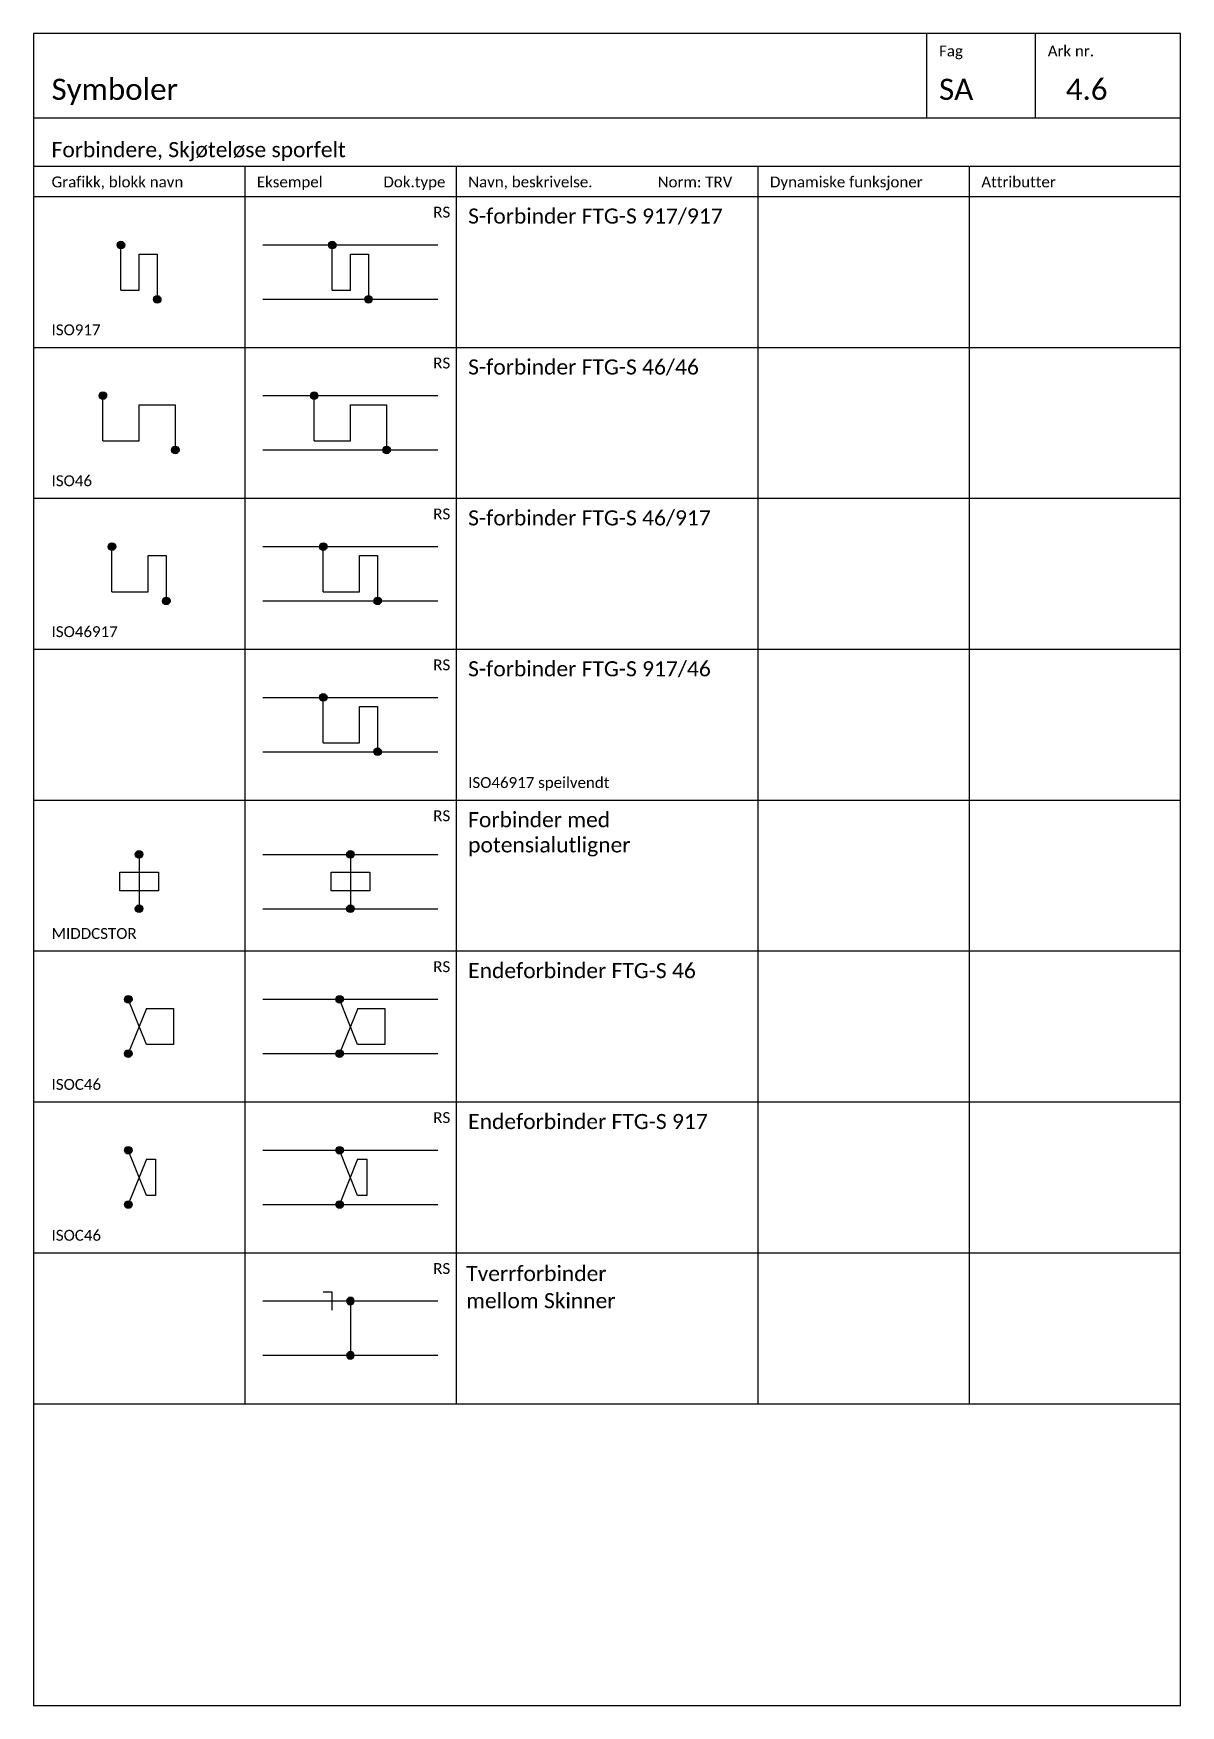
# Model space of a CAD drawing. Header units: millimetres. Extents: x -120 to 1240, y -2156 to 277.
# Drawn here: x 1050 to 1240, y -921 to -644 of the extents above; entities that cross this region are included whole.
import ezdxf

# ---------------------------------------------------------------- set-up
doc = ezdxf.new("R2010")
doc.units = ezdxf.units.MM
for name, color, linetype in [('JBTEH_Komponenter', 4, 'Continuous'), ('JBTEH_Skinne_isolert_signal', 5, 'Continuous'), ('JBTEH_Skinne_jordet_retur', 4, 'Continuous'), ('RAMME', 5, 'Continuous'), ('RAMME SYMBOLER', 4, 'Continuous'), ('RAMME TEKST', 7, 'Continuous')]:
    doc.layers.add(name, color=color, linetype=linetype)
doc.styles.add('Calibri', font='calibri.ttf')

msp = doc.modelspace()

# ---------------------------------------------------------------- texts
at = {"layer": 'RAMME TEKST', "linetype": 'ByBlock', "style": 'Calibri'}
for s, height, p in [('Fag', 1.8, (1200, -647.8)), ('Ark nr.', 1.8, (1218, -647.8)), ('Symboler', 3.5, (1053, -655)), ('SA', 3.5, (1200, -655)), ('4.6', 3.5, (1221, -655)), ('Forbindere, Skjøteløse sporfelt', 2.5, (1053, -664.5)), ('Grafikk, blokk navn', 1.8, (1053, -669.5)), ('Eksempel', 1.8, (1087, -669.5)), ('Dok.type', 1.8, (1107.97, -669.5)), ('Navn, beskrivelse.                 Norm: TRV', 1.8, (1122, -669.5)), ('Dynamiske funksjoner', 1.8, (1172, -669.5)), ('Attributter', 1.8, (1207, -669.5)), ('RS', 1.8, (1116.22, -674.5)), ('ISO917', 1.8, (1053, -694)), ('RS', 1.8, (1116.22, -699.5)), ('ISO46', 1.8, (1053, -719)), ('RS', 1.8, (1116.22, -724.5)), ('ISO46917', 1.8, (1053, -744)), ('RS', 1.8, (1116.22, -749.5)), ('ISO46917 speilvendt', 1.8, (1122, -769)), ('RS', 1.8, (1116.22, -774.5)), ('MIDDCSTOR', 1.8, (1053, -794)), ('RS', 1.8, (1116.22, -799.5)), ('ISOC46', 1.8, (1053, -819)), ('RS', 1.8, (1116.22, -824.5)), ('ISOC46', 1.8, (1053, -844)), ('RS', 1.8, (1116.22, -849.5))]:
    msp.add_text(s, height=height, dxfattribs=at).set_placement(p)
at = {"layer": 'RAMME TEKST', "style": 'Calibri'}
for s, p in [('Tverrforbinder', (1121.67, -850.68)), ('mellom Skinner', (1121.67, -855.18))]:
    msp.add_text(s, height=2.5, dxfattribs=at).set_placement(p)
at = {"layer": 'RAMME TEKST', "linetype": 'ByBlock', "char_height": 2.5, "width": 46, "attachment_point": 1, "style": 'Calibri'}
for s, insert in [('S-forbinder FTG-S 917/917', (1122, -673)), ('S-forbinder FTG-S 46/46', (1122, -698)), ('S-forbinder FTG-S 46/917', (1122, -723)), ('S-forbinder FTG-S 917/46', (1122, -748)), ('Forbinder med potensialutligner', (1122, -773)), ('Endeforbinder FTG-S 46', (1122, -798)), ('Endeforbinder FTG-S 917', (1122, -823))]:
    msp.add_mtext(s, dxfattribs=dict(at, insert=insert))

# ---------------------------------------------------------------- blocks, each defined once
blk = doc.blocks.new('EH_Koblingspunkt')
h = blk.add_hatch(color=256)
h.dxf.hatch_style = 1
edge = h.paths.add_edge_path()
edge.add_arc((0, 0), 0.625, 0, 360)
blk.add_circle((0, 0), 0.625)
blk = doc.blocks.new('ISO917')
for p, q in [((0, -7.5), (0, 0)), ((3, -7.5), (3, -1.5)), ((3, -1.5), (6, -1.5)), ((6, -1.5), (6, -9)), ((0, -7.5), (3, -7.5))]:
    blk.add_line(p, q)
for p in [(0, 0), (6, -9)]:
    blk.add_blockref('EH_Koblingspunkt', p)
blk = doc.blocks.new('ISO46')
for p, q in [((0, -7.5), (0, 0)), ((6, -7.5), (6, -1.5)), ((6, -1.5), (12, -1.5)), ((12, -1.5), (12, -9)), ((0, -7.5), (6, -7.5))]:
    blk.add_line(p, q)
for p in [(0, 0), (12, -9)]:
    blk.add_blockref('EH_Koblingspunkt', p)
blk = doc.blocks.new('ISO46917')
for p, q in [((0, -7.5), (0, 0)), ((6, -1.5), (9, -1.5)), ((6, -7.5), (6, -1.5)), ((9, -1.5), (9, -9)), ((0, -7.5), (6, -7.5))]:
    blk.add_line(p, q)
for p in [(0, 0), (9, -9)]:
    blk.add_blockref('EH_Koblingspunkt', p)
blk = doc.blocks.new('ISOC46')
for p, q in [((3, -7.5), (0, 0)), ((3.02, -1.5), (0, -9)), ((3.02, -1.5), (7.5, -1.5)), ((7.5, -1.5), (7.5, -7.5)), ((7.5, -7.5), (3, -7.5))]:
    blk.add_line(p, q)
for p in [(0, 0), (0, -9)]:
    blk.add_blockref('EH_Koblingspunkt', p)
blk = doc.blocks.new('ISOC917')
for p, q in [((3, -7.5), (0, 0)), ((3, -1.5), (0, -9)), ((3, -1.5), (4.5, -1.5)), ((4.5, -1.5), (4.5, -7.5)), ((4.5, -7.5), (3, -7.5))]:
    blk.add_line(p, q)
for p in [(0, 0), (0, -9)]:
    blk.add_blockref('EH_Koblingspunkt', p)
blk = doc.blocks.new('MIDCSTOR')
blk.add_line((0, 9), (0, 0))
blk.add_lwpolyline([(-3.19, 2.98), (-3.19, 6.04), (3.19, 6.04), (3.19, 2.98)], close=True)
for p in [(0, 9), (0, 0)]:
    blk.add_blockref('EH_Koblingspunkt', p)
blk = doc.blocks.new('EH_Skinneskjot_enkel')
for p, q in [((0, -1.5), (0, 1.5)), ((0, 1.5), (1.5, 1.5))]:
    blk.add_line(p, q)

# ---------------------------------------------------------------- linework, layer by layer
at = {"layer": 'JBTEH_Skinne_isolert_signal'}
for p, q in [((1088, -679), (1117, -679)), ((1088, -704), (1117, -704)), ((1088, -729), (1117, -729)), ((1088, -754), (1117, -754)), ((1088, -780), (1117, -780)), ((1088, -804), (1117, -804)), ((1088, -829), (1117, -829)), ((1099.5, -854), (1088, -854))]:
    msp.add_line(p, q, dxfattribs=at)
at = {"layer": 'JBTEH_Skinne_jordet_retur'}
for p, q in [((1088, -688), (1117, -688)), ((1088, -713), (1117, -713)), ((1088, -738), (1117, -738)), ((1088, -763), (1117, -763)), ((1088, -789), (1117, -789)), ((1088, -813), (1117, -813)), ((1088, -838), (1117, -838)), ((1117, -854), (1099.5, -854)), ((1102.5, -854), (1102.5, -863)), ((1117, -863), (1088, -863))]:
    msp.add_line(p, q, dxfattribs=at)
at = {"layer": 'RAMME'}
msp.add_lwpolyline([(1240, -644), (1050, -644), (1050, -921), (1240, -921)], close=True, dxfattribs=at)
msp.add_lwpolyline([(1050, -658), (1240, -658)], dxfattribs=at)
at = {"layer": 'RAMME SYMBOLER'}
for p, q in [((1198, -658), (1198, -644)), ((1216, -658), (1216, -644)), ((1050, -666), (1240, -666)), ((1085, -666), (1085, -871)), ((1120, -666), (1120, -871)), ((1170, -666), (1170, -871)), ((1205, -666), (1205, -871)), ((1050, -671), (1240, -671)), ((1050, -696), (1240, -696)), ((1050, -721), (1240, -721)), ((1050, -746), (1240, -746)), ((1050, -771), (1240, -771)), ((1050, -796), (1240, -796)), ((1050, -821), (1240, -821)), ((1050, -846), (1240, -846)), ((1050, -871), (1240, -871))]:
    msp.add_line(p, q, dxfattribs=at)

# ---------------------------------------------------------------- block references
at = {"layer": 'JBTEH_Komponenter'}
for name, p in [('ISO917', (1064.5, -679.05)), ('ISO917', (1099.5, -679.05)), ('ISO46', (1061.5, -704)), ('ISO46', (1096.5, -704)), ('ISO46917', (1063, -729)), ('ISO46917', (1098, -729)), ('ISO46917', (1098, -754)), ('MIDCSTOR', (1067.5, -789)), ('MIDCSTOR', (1102.5, -789)), ('ISOC46', (1065.7, -804)), ('ISOC46', (1100.7, -804)), ('ISOC917', (1065.7, -829)), ('ISOC917', (1100.7, -829))]:
    msp.add_blockref(name, p, dxfattribs=at)
at = {"layer": 'JBTEH_Komponenter', "xscale": -1}
for name, p in [('EH_Skinneskjot_enkel', (1099.5, -854)), ('EH_Koblingspunkt', (1102.5, -854)), ('EH_Koblingspunkt', (1102.5, -863))]:
    msp.add_blockref(name, p, dxfattribs=at)

msp.set_redraw_order([(e.dxf.handle, doc.entitydb.next_handle()) for e in msp.query("TEXT MTEXT ATTDEF DIMENSION ARC_DIMENSION")])  # texts and dimensions are drawn at this point

doc.saveas('drawing.dxf')
